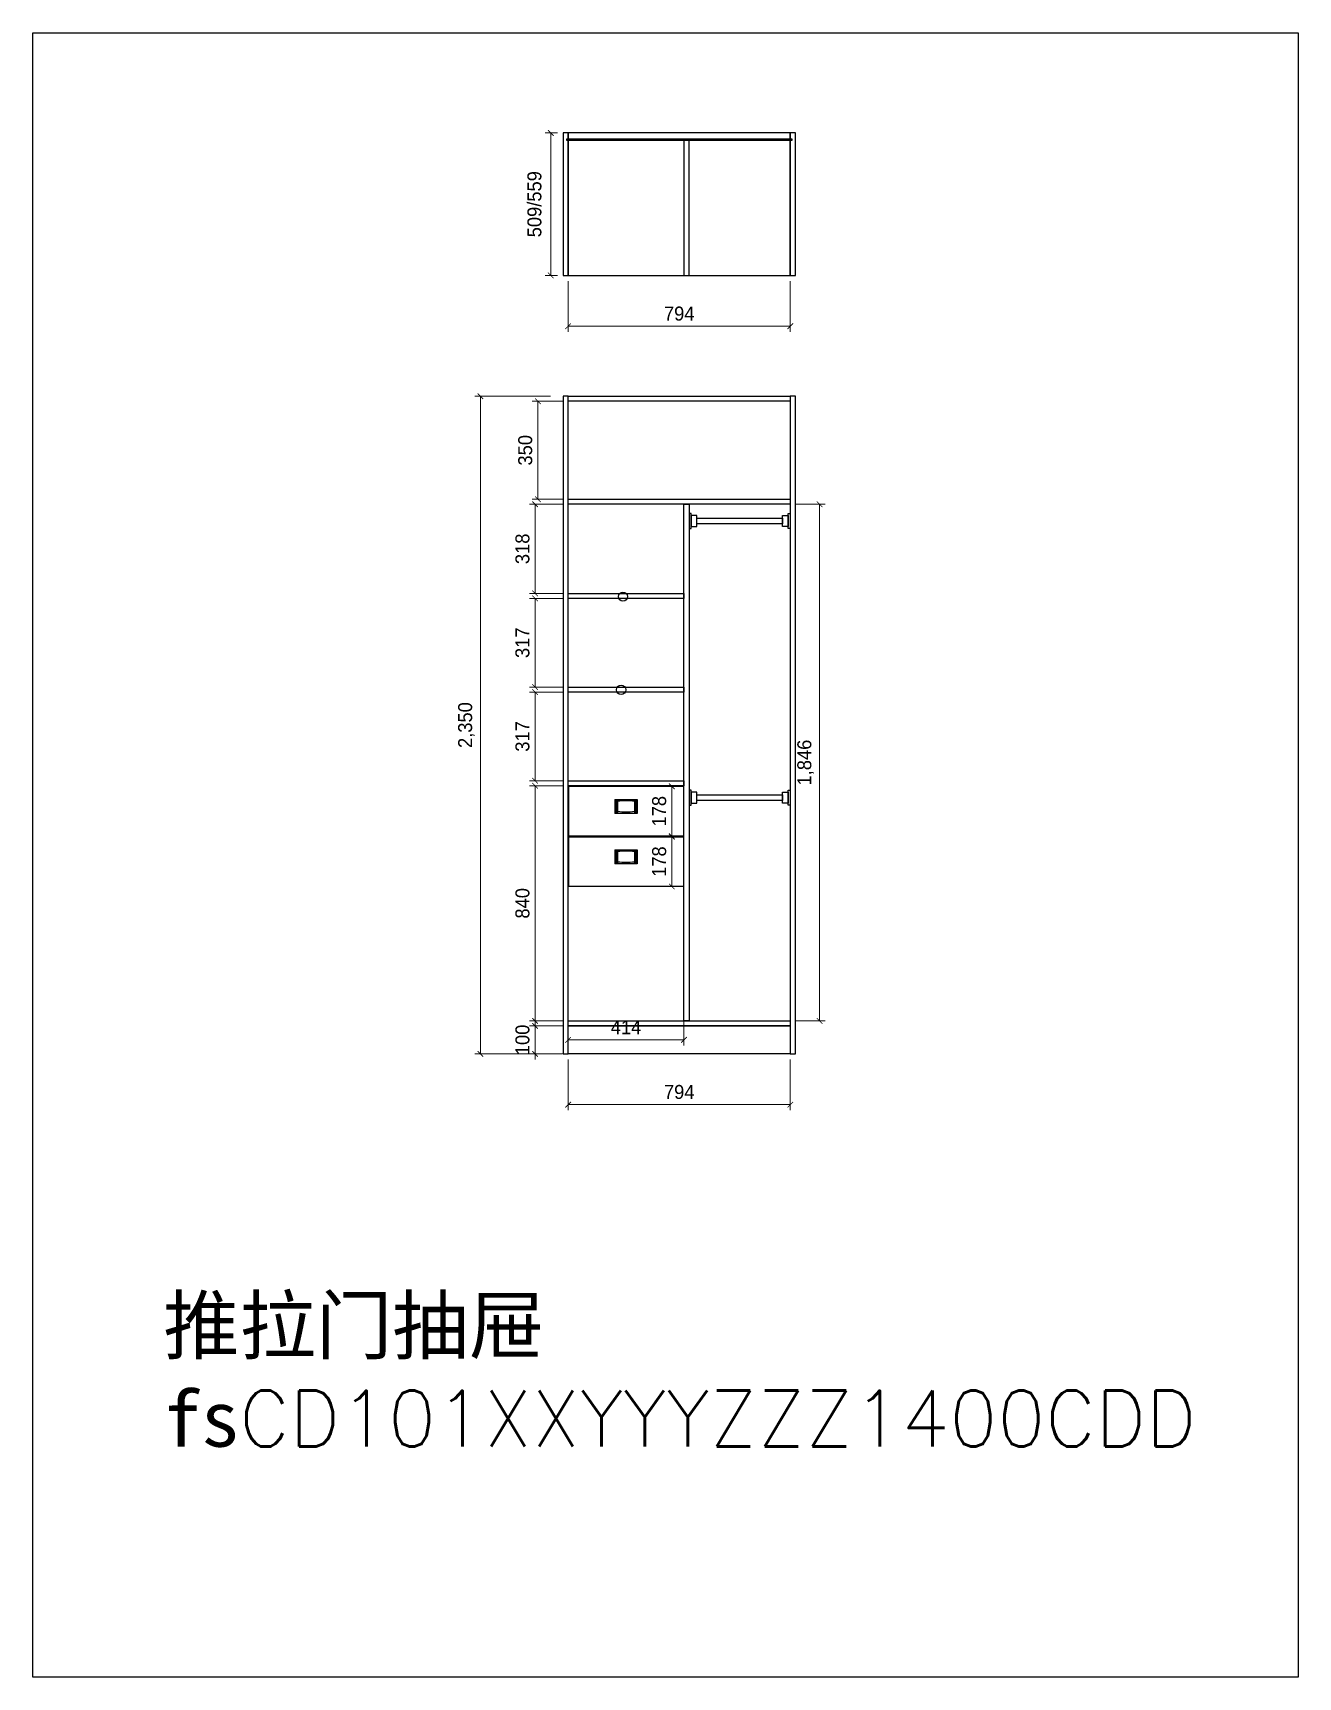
# Model space of a CAD drawing. Header units: millimetres. Extents: x 266 to 44582, y 25835 to 31716.
# Drawn here: x 15051 to 19572, y 25835 to 31711 of the extents above; entities that cross this region are included whole.
import ezdxf

# ---------------------------------------------------------------- set-up
doc = ezdxf.new("R2010")
doc.units = ezdxf.units.MM
for name, color, linetype in [('3', 3, 'Continuous'), ('7', 7, 'Continuous'), ('DIM【标注】', 66, 'Continuous'), ('外框', 7, 'Continuous')]:
    doc.layers.add(name, color=color, linetype=linetype)
doc.styles.add('-黑体', font='txt.shx', dxfattribs={"bigfont": 'bigfont.shx'})
doc.styles.add('AUDIT_D_071121225343-4', font='')
doc.styles.get('AUDIT_D_071121225343-4').set_extended_font_data('HY울릉도L')
doc.dimstyles.new('家居常用', dxfattribs={"dimscale": 200, "dimtxt": 0.25, "dimasz": 0.1, "dimexe": 0.1, "dimexo": 0.1, "dimgap": 0.1, "dimtad": 1, "dimdec": 0, "dimlunit": 6, "dimtxsty": 'AUDIT_D_071121225343-4', "dimblk": 'ARCHTICK', "dimcen": 1, "dimclrd": 252, "dimclre": 252, "dimclrt": 3, "dimadec": 0, "dimazin": 0, "dimtfac": 1, "dimtdec": 0, "dimtix": 1, "dimtmove": 1, "dimatfit": 3, "dimldrblk": 'DOT', "dimfxl": 0.3, "dimfxlon": 1, "dimlwd": 9, "dimlwe": 9, "dimarcsym": 0})
pattern_1 = [(45, (1305.171, -13759.847), (-2.245064, 2.245064), []), (45, (1305.171, -13758.2594), (-2.245064, 2.245064), [])]

msp = doc.modelspace()

# ---------------------------------------------------------------- texts
at = {"insert": (15516.7, 27192.4), "char_height": 200, "width": 1714.257, "attachment_point": 1, "style": '-黑体'}
msp.add_mtext('{\\fSimHei|b0|i0|c134|p49;推拉门抽屉fs}CD101{\\C2;XX\\C4;YYY\\C6;ZZZ\\C1;14\\C0;00\\C11;C\\C2;DD}', dxfattribs=at)

# ---------------------------------------------------------------- blocks, each defined once
blk = doc.blocks.new('_ArchTick')
at = {"color": 0, "linetype": 'ByBlock', "const_width": 0.15}
blk.add_lwpolyline([(-0.5, -0.5), (0.5, 0.5)], dxfattribs=at)
blk = doc.blocks.new('*D33')
at = {"layer": '3', "color": 252, "lineweight": 9}
for p, q in [((16943.6, 30394.3), (16835.6, 30394.3)), ((16855.6, 30394.3), (16855.6, 30044.3)), ((16943.6, 30044.3), (16835.6, 30044.3))]:
    blk.add_line(p, q, dxfattribs=at)
at = {"layer": 'Defpoints', "color": 0}
for p in [(16963.6, 30394.3), (16855.6, 30044.3), (16963.6, 30044.3)]:
    blk.add_point(p, dxfattribs=at)
at = {"layer": '3', "color": 252, "lineweight": 9, "xscale": 20, "yscale": 20, "zscale": 20}
for p, rotation in [((16855.6, 30394.3), 90), ((16855.6, 30044.3), 270)]:
    blk.add_blockref('_ArchTick', p, dxfattribs=dict(at, rotation=rotation))
at = {"layer": '3', "color": 3, "insert": (16810.6, 30219.3), "char_height": 50, "attachment_point": 5, "rotation": 90, "style": 'AUDIT_D_071121225343-4'}
blk.add_mtext('350', dxfattribs=at)
blk = doc.blocks.new('_DOT')
at = {"color": 0, "linetype": 'ByBlock'}
blk.add_line((-0.5, 0), (-1, 0), dxfattribs=at)
at = {"color": 0, "linetype": 'ByBlock', "const_width": 0.5}
blk.add_lwpolyline([(-0.25, 0, 1), (0.25, 0, 1)], format="xyb", close=True, dxfattribs=at)
blk = doc.blocks.new('*D34')
at = {"layer": '3', "color": 252, "lineweight": 9}
for p, q in [((16943.6, 30026.3), (16825.6, 30026.3)), ((16845.6, 30026.3), (16845.6, 29708)), ((16943.6, 29708), (16825.6, 29708))]:
    blk.add_line(p, q, dxfattribs=at)
at = {"layer": 'Defpoints', "color": 0}
for p in [(16963.6, 30026.3), (16845.6, 29708), (16963.6, 29708)]:
    blk.add_point(p, dxfattribs=at)
at = {"layer": '3', "color": 252, "lineweight": 9, "xscale": 20, "yscale": 20, "zscale": 20}
for p, rotation in [((16845.6, 30026.3), 90), ((16845.6, 29708), 270)]:
    blk.add_blockref('_ArchTick', p, dxfattribs=dict(at, rotation=rotation))
at = {"layer": '3', "color": 3, "insert": (16800.6, 29867.1), "char_height": 50, "attachment_point": 5, "rotation": 90, "style": 'AUDIT_D_071121225343-4'}
blk.add_mtext('318', dxfattribs=at)
blk = doc.blocks.new('*D35')
at = {"layer": '3', "color": 252, "lineweight": 9}
for p, q in [((16943.6, 29690), (16825.6, 29690)), ((16845.6, 29690), (16845.6, 29373)), ((16943.6, 29373), (16825.6, 29373))]:
    blk.add_line(p, q, dxfattribs=at)
at = {"layer": 'Defpoints', "color": 0}
for p in [(16963.6, 29690), (16845.6, 29373), (16963.6, 29373)]:
    blk.add_point(p, dxfattribs=at)
at = {"layer": '3', "color": 252, "lineweight": 9, "xscale": 20, "yscale": 20, "zscale": 20}
for p, rotation in [((16845.6, 29690), 90), ((16845.6, 29373), 270)]:
    blk.add_blockref('_ArchTick', p, dxfattribs=dict(at, rotation=rotation))
at = {"layer": '3', "color": 3, "insert": (16800.6, 29531.5), "char_height": 50, "attachment_point": 5, "rotation": 90, "style": 'AUDIT_D_071121225343-4'}
blk.add_mtext('317', dxfattribs=at)
blk = doc.blocks.new('*D36')
at = {"layer": '3', "color": 252, "lineweight": 9}
for p, q in [((16943.6, 29355), (16825.6, 29355)), ((16845.6, 29355), (16845.6, 29038.5)), ((16943.6, 29038.5), (16825.6, 29038.5))]:
    blk.add_line(p, q, dxfattribs=at)
at = {"layer": 'Defpoints', "color": 0}
for p in [(16963.6, 29355), (16845.6, 29038.5), (16963.6, 29038.5)]:
    blk.add_point(p, dxfattribs=at)
at = {"layer": '3', "color": 252, "lineweight": 9, "xscale": 20, "yscale": 20, "zscale": 20}
for p, rotation in [((16845.6, 29355), 90), ((16845.6, 29038.5), 270)]:
    blk.add_blockref('_ArchTick', p, dxfattribs=dict(at, rotation=rotation))
at = {"layer": '3', "color": 3, "insert": (16800.6, 29196.7), "char_height": 50, "attachment_point": 5, "rotation": 90, "style": 'AUDIT_D_071121225343-4'}
blk.add_mtext('317', dxfattribs=at)
blk = doc.blocks.new('衣柜内拉手')
h = blk.add_hatch()
h.set_pattern_fill('STEEL', color=256, style=0)
h.set_pattern_definition(pattern_1)
h.paths.add_polyline_path([(-30, 0), (-40, 0), (-40, -50), (-30, -50)])
h = blk.add_hatch()
h.set_pattern_fill('STEEL', color=256, style=0)
h.set_pattern_definition(pattern_1)
h.paths.add_polyline_path([(40, 0), (30, 0), (30, -50), (40, -50)])
for p, q in [((-40, 0), (40, 0)), ((-40, 0), (-40, -50)), ((-30, 0), (-30, -50)), ((30, 0), (30, -50)), ((40, 0), (40, -50)), ((40, -50), (-40, -50))]:
    blk.add_line(p, q)
for centre, start, end in [((0, -257.6), 83.17871, 96.82129), ((0, 208.1), 263.17871, 276.82129)]:
    blk.add_arc(centre, 252.6, start, end)
blk = doc.blocks.new('*D37')
at = {"layer": '3', "color": 252, "lineweight": 9}
for p, q in [((16943.6, 29020.5), (16825.6, 29020.5)), ((16845.6, 29020.5), (16845.6, 28180.3)), ((16943.6, 28180.3), (16825.6, 28180.3))]:
    blk.add_line(p, q, dxfattribs=at)
at = {"layer": 'Defpoints', "color": 0}
for p in [(16963.6, 29020.5), (16845.6, 28180.3), (16963.6, 28180.3)]:
    blk.add_point(p, dxfattribs=at)
at = {"layer": '3', "color": 252, "lineweight": 9, "xscale": 20, "yscale": 20, "zscale": 20}
for p, rotation in [((16845.6, 29020.5), 90), ((16845.6, 28180.3), 270)]:
    blk.add_blockref('_ArchTick', p, dxfattribs=dict(at, rotation=rotation))
at = {"layer": '3', "color": 3, "insert": (16800.6, 28600.4), "char_height": 50, "attachment_point": 5, "rotation": 90, "style": 'AUDIT_D_071121225343-4'}
blk.add_mtext('840', dxfattribs=at)
blk = doc.blocks.new('*D38')
at = {"layer": '3', "color": 252, "lineweight": 9}
for p, q in [((16900.1, 30412.3), (16630.1, 30412.3)), ((16650.1, 30412.3), (16650.1, 28062.3)), ((16900.1, 28062.3), (16630.1, 28062.3))]:
    blk.add_line(p, q, dxfattribs=at)
at = {"layer": 'Defpoints', "color": 0}
for p in [(16945.6, 30412.3), (16650.1, 28062.3), (16945.6, 28062.3)]:
    blk.add_point(p, dxfattribs=at)
at = {"layer": '3', "color": 252, "lineweight": 9, "xscale": 20, "yscale": 20, "zscale": 20}
for p, rotation in [((16650.1, 30412.3), 90), ((16650.1, 28062.3), 270)]:
    blk.add_blockref('_ArchTick', p, dxfattribs=dict(at, rotation=rotation))
at = {"layer": '3', "color": 3, "insert": (16600.3, 29237.3), "char_height": 50, "attachment_point": 5, "rotation": 90, "style": 'AUDIT_D_071121225343-4'}
blk.add_mtext('2,350', dxfattribs=at)
blk = doc.blocks.new('A$C6B5F1E48')
at = {"layer": '7'}
for points in [[(8, 0), (8, 54), (0, 54), (0, 0)], [(27.4, 7.6), (27.4, 46.4), (8, 46.4), (8, 7.6)]]:
    blk.add_lwpolyline(points, close=True, dxfattribs=at)
blk = doc.blocks.new('*D39')
at = {"layer": '3', "color": 252, "lineweight": 9}
for p, q in [((17777.6, 30026.3), (17882.1, 30026.3)), ((17862.1, 30026.3), (17862.1, 28180.3)), ((17777.6, 28180.3), (17882.1, 28180.3))]:
    blk.add_line(p, q, dxfattribs=at)
at = {"layer": 'Defpoints', "color": 0}
for p in [(17757.6, 30026.3), (17757.6, 28180.3), (17862.1, 28180.3)]:
    blk.add_point(p, dxfattribs=at)
at = {"layer": '3', "color": 252, "lineweight": 9, "xscale": 20, "yscale": 20, "zscale": 20}
for p, rotation in [((17862.1, 30026.3), 90), ((17862.1, 28180.3), 270)]:
    blk.add_blockref('_ArchTick', p, dxfattribs=dict(at, rotation=rotation))
at = {"layer": '3', "color": 3, "insert": (17812.3, 29103.3), "char_height": 50, "attachment_point": 5, "rotation": 90, "style": 'AUDIT_D_071121225343-4'}
blk.add_mtext('1,846', dxfattribs=at)
blk = doc.blocks.new('*D40')
at = {"layer": '3', "color": 252, "lineweight": 9}
for p, q in [((16943.6, 28162.3), (16825.6, 28162.3)), ((16845.6, 28162.3), (16845.6, 28182.3)), ((16845.6, 28162.3), (16845.6, 28062.3)), ((16943.6, 28062.3), (16825.6, 28062.3)), ((16845.6, 28062.3), (16845.6, 28042.3))]:
    blk.add_line(p, q, dxfattribs=at)
at = {"layer": 'Defpoints', "color": 0}
for p in [(16963.6, 28162.3), (16845.6, 28062.3), (16963.6, 28062.3)]:
    blk.add_point(p, dxfattribs=at)
at = {"layer": '3', "color": 252, "lineweight": 9, "xscale": 20, "yscale": 20, "zscale": 20}
for p, rotation in [((16845.6, 28162.3), 270), ((16845.6, 28062.3), 90)]:
    blk.add_blockref('_ArchTick', p, dxfattribs=dict(at, rotation=rotation))
at = {"layer": '3', "color": 3, "insert": (16800.6, 28112.3), "char_height": 50, "attachment_point": 5, "rotation": 90, "style": 'AUDIT_D_071121225343-4'}
blk.add_mtext('100', dxfattribs=at)
blk = doc.blocks.new('*D41')
at = {"layer": '3', "color": 252, "lineweight": 9}
for p, q in [((16925.6, 31353), (16881.6, 31353)), ((16901.6, 31353), (16901.6, 30844)), ((16925.6, 30844), (16881.6, 30844))]:
    blk.add_line(p, q, dxfattribs=at)
at = {"layer": 'Defpoints', "color": 0}
for p in [(16945.6, 31353), (16901.6, 30844), (16945.6, 30844)]:
    blk.add_point(p, dxfattribs=at)
at = {"layer": '3', "color": 252, "lineweight": 9, "xscale": 20, "yscale": 20, "zscale": 20}
for p, rotation in [((16901.6, 31353), 90), ((16901.6, 30844), 270)]:
    blk.add_blockref('_ArchTick', p, dxfattribs=dict(at, rotation=rotation))
at = {"layer": '3', "color": 3, "insert": (16843.5, 31098.5), "char_height": 50, "attachment_point": 5, "rotation": 90, "style": 'AUDIT_D_071121225343-4'}
blk.add_mtext('509/559', dxfattribs=at)
blk = doc.blocks.new('*D42')
at = {"layer": '3', "color": 252, "lineweight": 9}
for p, q in [((17274.6, 29018.5), (17354.1, 29018.5)), ((17334.1, 28840.5), (17334.1, 29018.5)), ((17274.6, 28840.5), (17354.1, 28840.5))]:
    blk.add_line(p, q, dxfattribs=at)
at = {"layer": 'Defpoints', "color": 0}
for p in [(17254.6, 29018.5), (17334.1, 29018.5), (17254.6, 28840.5)]:
    blk.add_point(p, dxfattribs=at)
at = {"layer": '3', "color": 252, "lineweight": 9, "xscale": 20, "yscale": 20, "zscale": 20}
for p, rotation in [((17334.1, 29018.5), 90), ((17334.1, 28840.5), 270)]:
    blk.add_blockref('_ArchTick', p, dxfattribs=dict(at, rotation=rotation))
at = {"layer": '3', "color": 3, "insert": (17289.1, 28929.5), "char_height": 50, "attachment_point": 5, "rotation": 90, "style": 'AUDIT_D_071121225343-4'}
blk.add_mtext('178', dxfattribs=at)
blk = doc.blocks.new('*D43')
at = {"layer": '3', "color": 252, "lineweight": 9}
for p, q in [((17274.6, 28838.5), (17354.1, 28838.5)), ((17334.1, 28660.5), (17334.1, 28838.5)), ((17274.6, 28660.5), (17354.1, 28660.5))]:
    blk.add_line(p, q, dxfattribs=at)
at = {"layer": 'Defpoints', "color": 0}
for p in [(17254.6, 28838.5), (17334.1, 28838.5), (17254.6, 28660.5)]:
    blk.add_point(p, dxfattribs=at)
at = {"layer": '3', "color": 252, "lineweight": 9, "xscale": 20, "yscale": 20, "zscale": 20}
for p, rotation in [((17334.1, 28838.5), 90), ((17334.1, 28660.5), 270)]:
    blk.add_blockref('_ArchTick', p, dxfattribs=dict(at, rotation=rotation))
at = {"layer": '3', "color": 3, "insert": (17289.1, 28749.5), "char_height": 50, "attachment_point": 5, "rotation": 90, "style": 'AUDIT_D_071121225343-4'}
blk.add_mtext('178', dxfattribs=at)
blk = doc.blocks.new('*D44')
at = {"layer": 'Defpoints', "color": 0}
for p in [(16963.6, 28204.5), (17377.6, 28204.5), (17377.6, 28112.5)]:
    blk.add_point(p, dxfattribs=at)
at = {"layer": 'DIM【标注】', "color": 252, "lineweight": 9}
for p, q in [((16963.6, 28184.5), (16963.6, 28092.5)), ((17377.6, 28184.5), (17377.6, 28092.5)), ((16963.6, 28112.5), (17377.6, 28112.5))]:
    blk.add_line(p, q, dxfattribs=at)
at = {"layer": 'DIM【标注】', "color": 252, "lineweight": 9, "xscale": 20, "yscale": 20, "zscale": 20, "rotation": 180}
blk.add_blockref('_ArchTick', (16963.6, 28112.5), dxfattribs=at)
at = {"layer": 'DIM【标注】', "color": 252, "lineweight": 9, "xscale": 20, "yscale": 20, "zscale": 20}
blk.add_blockref('_ArchTick', (17377.6, 28112.5), dxfattribs=at)
at = {"layer": 'DIM【标注】', "color": 3, "insert": (17170.6, 28157.5), "char_height": 50, "attachment_point": 5, "style": 'AUDIT_D_071121225343-4'}
blk.add_mtext('414', dxfattribs=at)
blk = doc.blocks.new('*D45')
at = {"layer": 'Defpoints', "color": 0}
for p in [(16963.6, 30844), (17757.6, 30844), (17757.6, 30662.5)]:
    blk.add_point(p, dxfattribs=at)
at = {"layer": 'DIM【标注】', "color": 252, "lineweight": 9}
for p, q in [((16963.6, 30824), (16963.6, 30642.5)), ((17757.6, 30824), (17757.6, 30642.5)), ((16963.6, 30662.5), (17757.6, 30662.5))]:
    blk.add_line(p, q, dxfattribs=at)
at = {"layer": 'DIM【标注】', "color": 252, "lineweight": 9, "xscale": 20, "yscale": 20, "zscale": 20, "rotation": 180}
blk.add_blockref('_ArchTick', (16963.6, 30662.5), dxfattribs=at)
at = {"layer": 'DIM【标注】', "color": 252, "lineweight": 9, "xscale": 20, "yscale": 20, "zscale": 20}
blk.add_blockref('_ArchTick', (17757.6, 30662.5), dxfattribs=at)
at = {"layer": 'DIM【标注】', "color": 3, "insert": (17360.6, 30707.5), "char_height": 50, "attachment_point": 5, "style": 'AUDIT_D_071121225343-4'}
blk.add_mtext('794', dxfattribs=at)
blk = doc.blocks.new('*D46')
at = {"layer": 'Defpoints', "color": 0}
for p in [(16963.6, 28062.3), (17757.6, 28062.3), (17757.6, 27881)]:
    blk.add_point(p, dxfattribs=at)
at = {"layer": 'DIM【标注】', "color": 252, "lineweight": 9}
for p, q in [((16963.6, 28042.3), (16963.6, 27861)), ((17757.6, 28042.3), (17757.6, 27861)), ((16963.6, 27881), (17757.6, 27881))]:
    blk.add_line(p, q, dxfattribs=at)
at = {"layer": 'DIM【标注】', "color": 252, "lineweight": 9, "xscale": 20, "yscale": 20, "zscale": 20, "rotation": 180}
blk.add_blockref('_ArchTick', (16963.6, 27881), dxfattribs=at)
at = {"layer": 'DIM【标注】', "color": 252, "lineweight": 9, "xscale": 20, "yscale": 20, "zscale": 20}
blk.add_blockref('_ArchTick', (17757.6, 27881), dxfattribs=at)
at = {"layer": 'DIM【标注】', "color": 3, "insert": (17360.6, 27926), "char_height": 50, "attachment_point": 5, "style": 'AUDIT_D_071121225343-4'}
blk.add_mtext('794', dxfattribs=at)

# ---------------------------------------------------------------- dimensions: what is measured, and where the dimension line sits
at = {"layer": '3', "color": 0}
dim = msp.add_linear_dim(base=(16901.6, 30844), p1=(16945.6, 31353), p2=(16945.6, 30844), angle=90, text='509/559', dimstyle='家居常用', override={"dimfxl": 1.25, "dimarcsym": 1}, dxfattribs=at)
dim.commit()
dim.dimension.update_dxf_attribs({"geometry": '*D41', "text_midpoint": (16843.5, 31098.5)})
for base, p1, p2, picture, middle in [((16650.1, 28062.3), (16945.6, 30412.3), (16945.6, 28062.3), '*D38', (16600.3, 29237.3)), ((16855.6, 30044.3), (16963.6, 30394.3), (16963.6, 30044.3), '*D33', (16810.6, 30219.3)), ((16845.6, 29708), (16963.6, 30026.3), (16963.6, 29708), '*D34', (16800.6, 29867.1)), ((17862.1, 28180.3), (17757.6, 30026.3), (17757.6, 28180.3), '*D39', (17812.3, 29103.3)), ((16845.6, 29373), (16963.6, 29690), (16963.6, 29373), '*D35', (16800.6, 29531.5)), ((16845.5528092, 29038.4637675), (16963.5903271, 29354.9637675), (16963.5903271, 29038.4637675), '*D36', (16800.5528092, 29196.7137675)), ((16845.6, 28180.3), (16963.6, 29020.5), (16963.6, 28180.3), '*D37', (16800.6, 28600.4)), ((16845.6, 28062.3), (16963.6, 28162.3), (16963.6, 28062.3), '*D40', (16800.6, 28112.3))]:
    dim = msp.add_linear_dim(base=base, p1=p1, p2=p2, angle=90, dimstyle='家居常用', override={"dimfxl": 1.25, "dimarcsym": 1}, dxfattribs=at)
    dim.commit()
    dim.dimension.update_dxf_attribs({"geometry": picture, "text_midpoint": middle})
at = {"layer": '3', "color": 7, "true_color": 0xffffff}
for p1, p2, picture, middle in [((17254.6, 28840.5), (17254.6, 29018.5), '*D42', (17289.1, 28929.5)), ((17254.6, 28660.5), (17254.6, 28838.5), '*D43', (17289.1, 28749.5))]:
    dim = msp.add_aligned_dim(p1=p1, p2=p2, distance=-79.5, dimstyle='家居常用', override={"dimfxl": 1.25, "dimarcsym": 1}, dxfattribs=at)
    dim.commit()
    dim.dimension.update_dxf_attribs({"geometry": picture, "text_midpoint": middle})
at = {"layer": 'DIM【标注】', "color": 7, "true_color": 0xffffff}
for base, p1, p2, picture, middle in [((17757.6, 30662.5), (16963.6, 30844), (17757.6, 30844), '*D45', (17360.6, 30707.5)), ((17377.6, 28112.5), (16963.6, 28204.5), (17377.6, 28204.5), '*D44', (17170.6, 28157.5)), ((17757.6, 27881), (16963.6, 28062.3), (17757.6, 28062.3), '*D46', (17360.6, 27926))]:
    dim = msp.add_linear_dim(base=base, p1=p1, p2=p2, dimstyle='家居常用', override={"dimfxl": 1.25, "dimarcsym": 1}, dxfattribs=at)
    dim.commit()
    dim.dimension.update_dxf_attribs({"geometry": picture, "text_midpoint": middle})

# ---------------------------------------------------------------- linework, layer by layer
at = {"layer": '3', "color": 0}
for points in [[(16945.6, 30844), (16963.6, 30844), (16963.6, 31353), (16945.6, 31353)], [(16963.6, 30844), (17757.6, 30844), (17757.6, 31353), (16963.6, 31353)], [(17377.6, 30844), (17395.6, 30844), (17395.6, 31326.6), (17377.6, 31326.6)], [(17757.6, 30844), (17775.6, 30844), (17775.6, 31353), (17757.6, 31353)], [(16945.6, 28062.3), (16963.6, 28062.3), (16963.6, 30412.3), (16945.6, 30412.3)], [(16963.6, 30412.3), (17757.6, 30412.3), (17757.6, 30394.3), (16963.6, 30394.3)], [(17757.6, 28062.3), (17775.6, 28062.3), (17775.6, 30412.3), (17757.6, 30412.3)], [(16963.6, 30044.3), (17757.6, 30044.3), (17757.6, 30026.3), (16963.6, 30026.3)], [(17377.6, 30026.3), (17395.6, 30026.3), (17395.6, 28180.3), (17377.6, 28180.3)], [(16963.6, 29708), (17377.6, 29708), (17377.6, 29690), (16963.6, 29690)], [(16963.6, 29373), (17377.6, 29373), (17377.6, 29355), (16963.6, 29355)], [(16963.6, 29038.5), (17377.6, 29038.5), (17377.6, 29020.5), (16963.6, 29020.5)], [(16963.6, 28180.3), (17757.6, 28180.3), (17757.6, 28162.3), (16963.6, 28162.3)]]:
    msp.add_lwpolyline(points, close=True, dxfattribs=at)
at = {"layer": '3', "color": 2}
msp.add_lwpolyline([(16958.6, 31331.6), (17762.6, 31331.6), (17762.6, 31326.6), (16958.6, 31326.6)], close=True, dxfattribs=at)
at = {"layer": '3', "color": 8}
for points in [[(17423, 29976.5), (17730.2, 29976.5), (17730.2, 29956.4), (17423, 29956.4)], [(17423, 28988.2), (17730.2, 28988.2), (17730.2, 28968.1), (17423, 28968.1)]]:
    msp.add_lwpolyline(points, close=True, dxfattribs=at)
at = {"layer": '3'}
for points in [[(16965.6, 29018.5), (17375.6, 29018.5), (17375.6, 28840.5), (16965.6, 28840.5)], [(16965.6, 28838.5), (17375.6, 28838.5), (17375.6, 28660.5), (16965.6, 28660.5)]]:
    msp.add_lwpolyline(points, close=True, dxfattribs=at)
at = {"layer": '3', "color": 7, "true_color": 0xffffff}
msp.add_lwpolyline([(16963.6, 28162.3), (17757.6, 28162.3), (17757.6, 28062.3), (16963.6, 28062.3)], close=True, dxfattribs=at)
at = {"layer": '3'}
for centre, radius in [((17159.6, 29696.5), 16), ((17153.1, 29363.3), 17)]:
    msp.add_circle(centre, radius, dxfattribs=at)
at = {"layer": '外框'}
msp.add_lwpolyline([(15051.1, 31710.7), (19572.1, 31710.7), (19572.1, 25835.4), (15051.1, 25835.4)], close=True, dxfattribs=at)

# ---------------------------------------------------------------- block references
for p in [(17170.6, 28971.9), (17170.6, 28791.9)]:
    msp.add_blockref('衣柜内拉手', p)
at = {"layer": '3', "color": 8}
for p in [(17395.6, 29939.4), (17395.6, 28951.1)]:
    msp.add_blockref('A$C6B5F1E48', p, dxfattribs=at)
at = {"layer": '3', "color": 8, "xscale": -1}
for p in [(17757.6, 29939.4), (17757.6, 28951.1)]:
    msp.add_blockref('A$C6B5F1E48', p, dxfattribs=at)

msp.set_redraw_order([(e.dxf.handle, doc.entitydb.next_handle()) for e in msp.query("TEXT MTEXT ATTDEF DIMENSION ARC_DIMENSION")])  # texts and dimensions are drawn at this point

doc.saveas('drawing.dxf')
